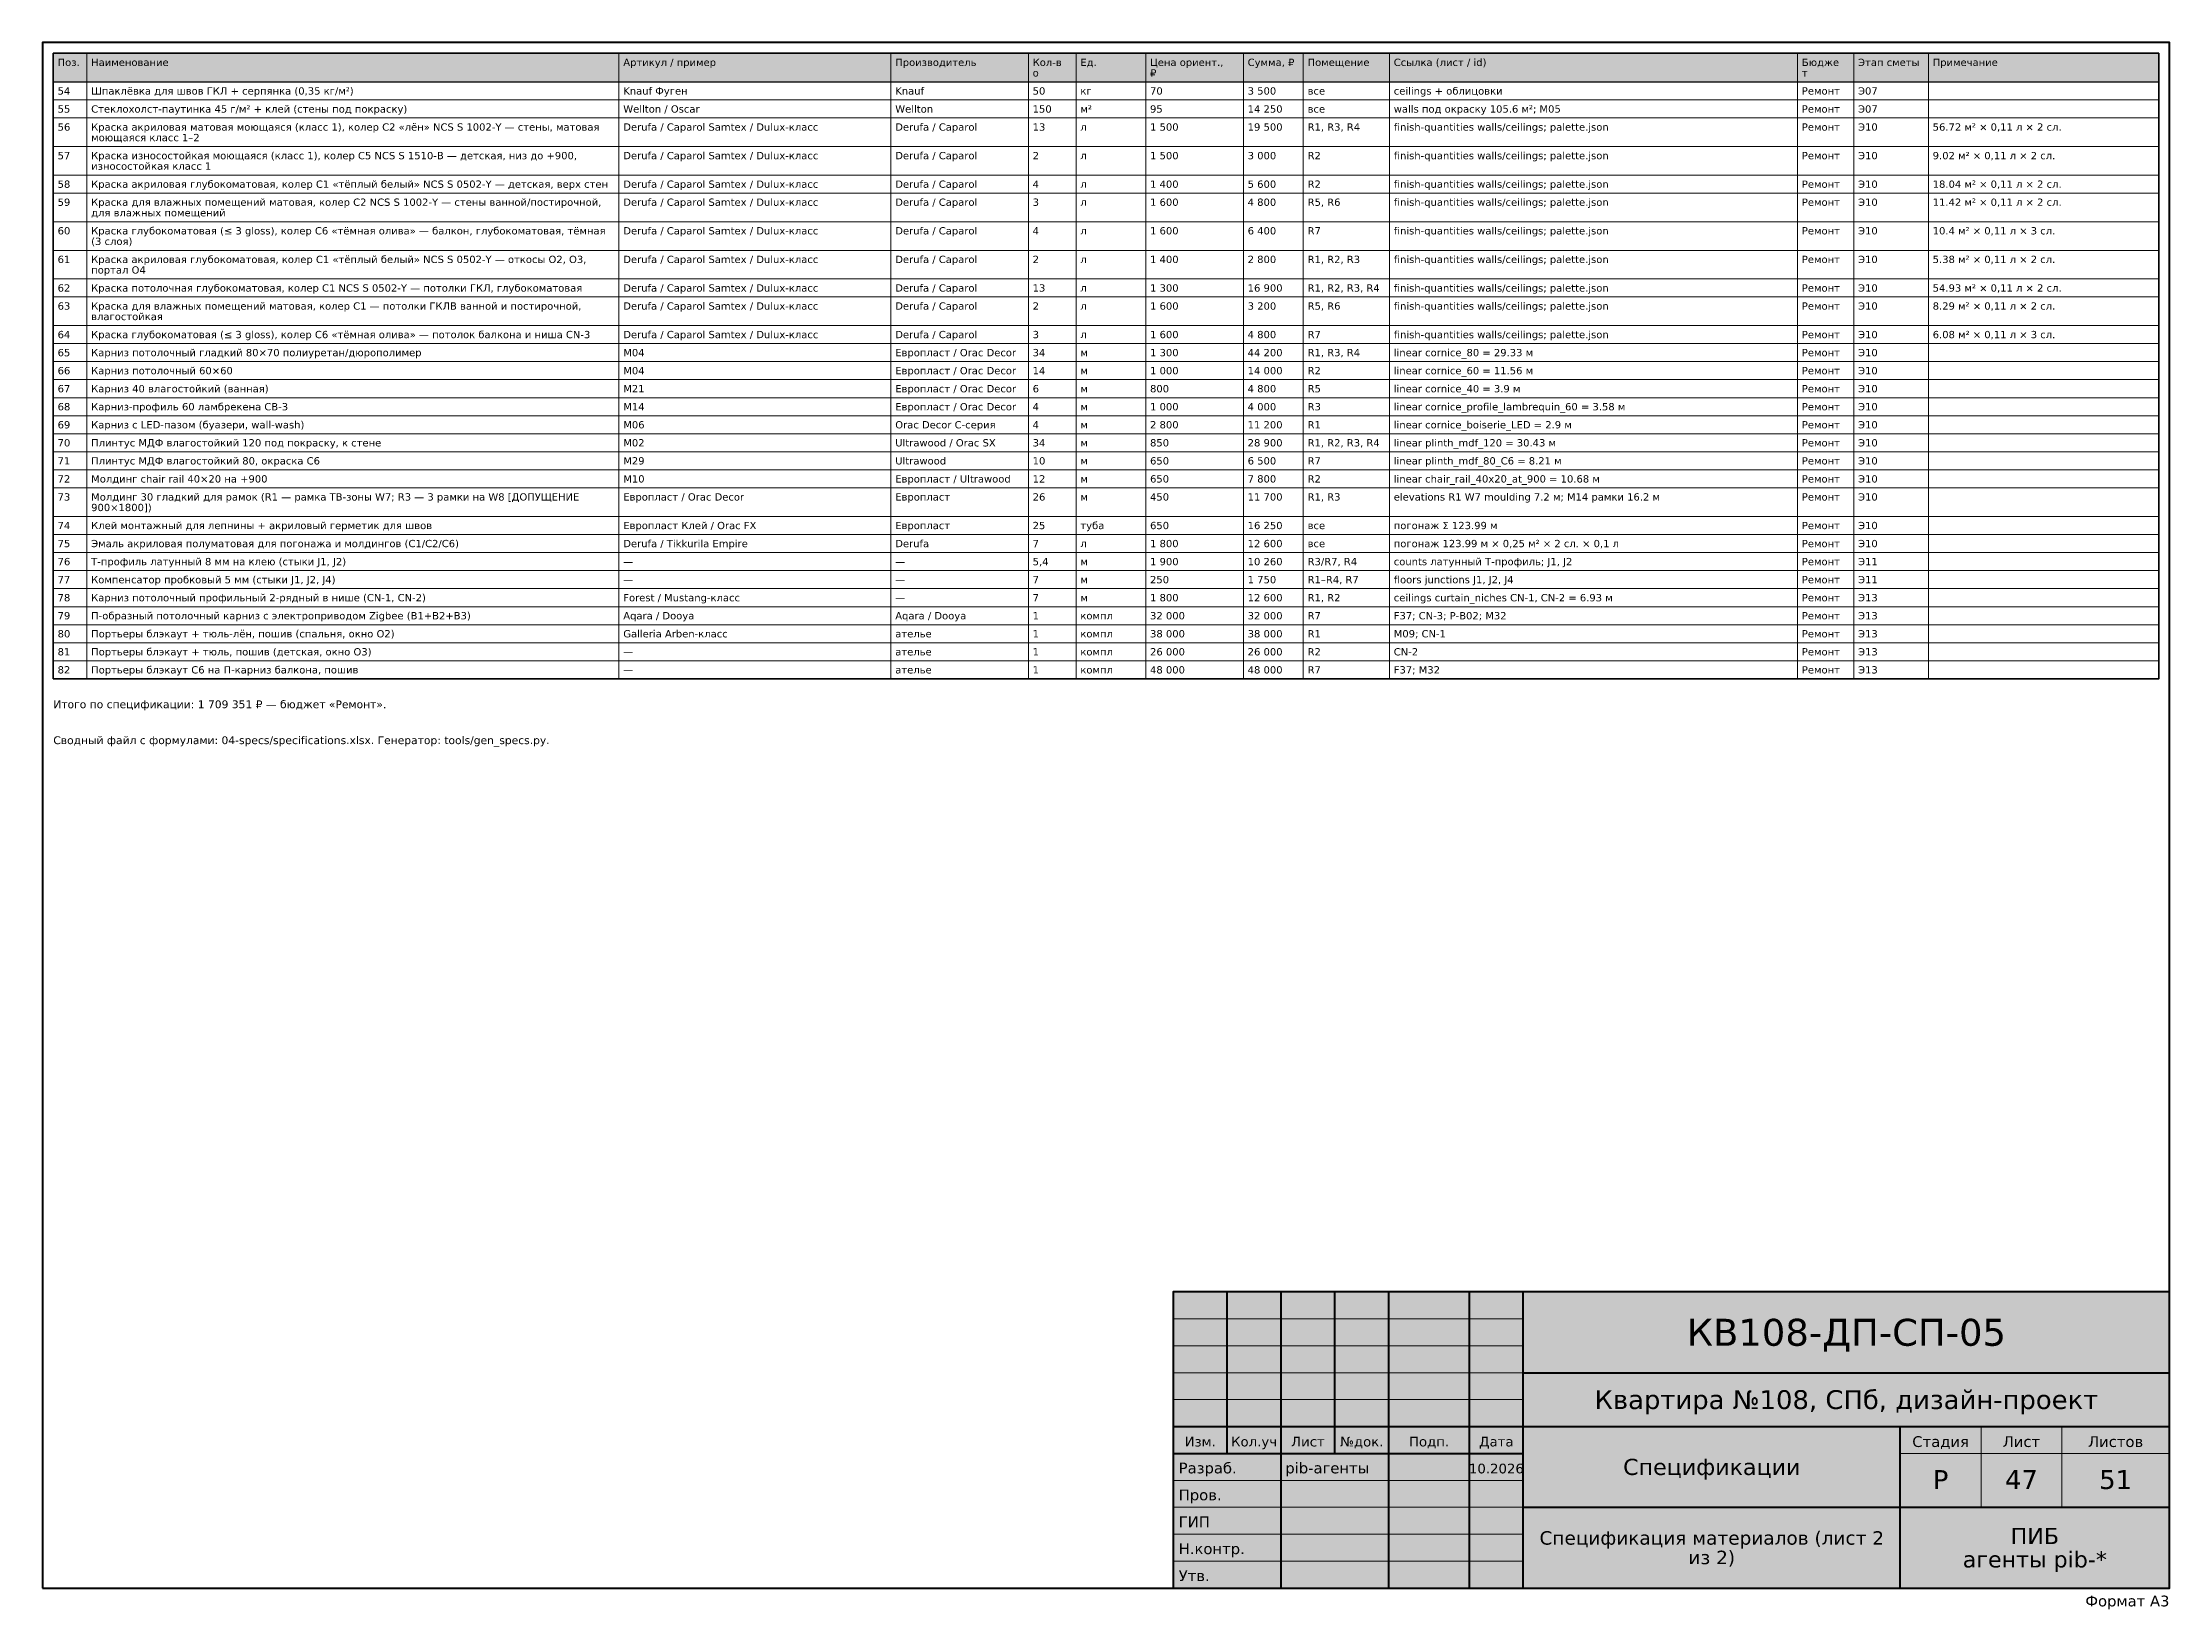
# Model space of a CAD drawing. Header units: millimetres. Extents: x 20 to 415, y 1 to 292.
import ezdxf
from ezdxf.enums import TextEntityAlignment as Align

# ---------------------------------------------------------------- set-up
doc = ezdxf.new("R2010")
doc.units = ezdxf.units.MM
doc.layers.add('FRAME', color=7, linetype='CONTINUOUS')
doc.layers.add('TEXT', color=7, linetype='CONTINUOUS')
doc.styles.add('GOST', font='DejaVuSans.ttf')

msp = doc.modelspace()

# ---------------------------------------------------------------- texts
at = {"layer": 'FRAME', "color": 7, "style": 'GOST'}
for s, height, p in [('КВ108-ДП-СП-05', 5, (355, 50)), ('Квартира №108, СПб, дизайн-проект', 3.5, (355, 38.25)), ('Изм.', 1.8, (235, 31.3)), ('Кол.уч', 1.8, (245, 31.3)), ('Лист', 1.8, (255, 31.3)), ('№док.', 1.8, (265, 31.3)), ('Подп.', 1.8, (277.5, 31.3)), ('Дата', 1.8, (290, 31.3)), ('Стадия', 2, (372.5, 31.2)), ('Лист', 2, (387.5, 31.2)), ('Листов', 2, (405, 31.2)), ('10.2026', 1.8, (290, 26.3)), ('Спецификации', 3, (330, 26)), ('Р', 3.5, (372.5, 23.4)), ('47', 3.5, (387.5, 23.4)), ('51', 3.5, (405, 23.4)), ('ПИБ', 3, (390, 13.18)), ('Спецификация материалов (лист 2', 2.5, (330, 13.06)), ('из 2)', 2.5, (330, 9.44)), ('агенты pib-*', 3, (390, 8.83))]:
    msp.add_text(s, height=height, dxfattribs=at).set_placement(p, align=Align.CENTER)
for s, p in [('Разраб.', (231, 26.3)), ('pib-агенты', (250.8, 26.3)), ('Пров.', (231, 21.3)), ('ГИП', (231, 16.3)), ('Н.контр.', (231, 11.3)), ('Утв.', (231, 6.3))]:
    msp.add_text(s, height=2, dxfattribs=at).set_placement(p)
msp.add_text('Формат A3', height=2, dxfattribs=at).set_placement((415, 1.6), align=Align.RIGHT)
at = {"layer": 'TEXT', "color": 7, "style": 'GOST'}
for s, height, p in [('Поз.', 1.35, (22.8, 287.65)), ('Наименование', 1.35, (29.03, 287.65)), ('Артикул / пример', 1.35, (127.85, 287.65)), ('Производитель', 1.35, (178.36, 287.65)), ('Кол-в', 1.35, (203.88, 287.65)), ('Ед.', 1.35, (212.74, 287.65)), ('Цена ориент.,', 1.35, (225.68, 287.65)), ('Сумма, ₽', 1.35, (243.81, 287.65)), ('Помещение', 1.35, (254.94, 287.65)), ('Ссылка (лист / id)', 1.35, (270.94, 287.65)), ('Бюдже', 1.35, (346.73, 287.65)), ('Этап сметы', 1.35, (357.17, 287.65)), ('Примечание', 1.35, (371.03, 287.65)), ('о', 1.35, (203.88, 285.69)), ('₽', 1.35, (225.68, 285.69)), ('т', 1.35, (346.73, 285.69)), ('54', 1.35, (22.8, 282.34)), ('Шпаклёвка для швов ГКЛ + серпянка (0,35 кг/м²)', 1.35, (29.03, 282.34)), ('Knauf Фуген', 1.35, (127.85, 282.34)), ('Knauf', 1.35, (178.36, 282.34)), ('50', 1.35, (203.88, 282.34)), ('кг', 1.35, (212.74, 282.34)), ('70', 1.35, (225.68, 282.34)), ('3 500', 1.35, (243.81, 282.34)), ('все', 1.35, (254.94, 282.34)), ('ceilings + облицовки', 1.35, (270.94, 282.34)), ('Ремонт', 1.35, (346.73, 282.34)), ('Э07', 1.35, (357.17, 282.34)), ('55', 1.35, (22.8, 278.99)), ('56', 1.35, (22.8, 275.64)), ('Стеклохолст-паутинка 45 г/м² + клей (стены под покраску)', 1.35, (29.03, 278.99)), ('Краска акриловая матовая моющаяся (класс 1), колер C2 «лён» NCS S 1002-Y — стены, матовая', 1.35, (29.03, 275.64)), ('Wellton / Oscar', 1.35, (127.85, 278.99)), ('Derufa / Caparol Samtex / Dulux-класс', 1.35, (127.85, 275.64)), ('Wellton', 1.35, (178.36, 278.99)), ('Derufa / Caparol', 1.35, (178.36, 275.64)), ('150', 1.35, (203.88, 278.99)), ('13', 1.35, (203.88, 275.64)), ('л', 1.35, (212.74, 275.64)), ('м²', 1.35, (212.74, 278.99)), ('95', 1.35, (225.68, 278.99)), ('1 500', 1.35, (225.68, 275.64)), ('14 250', 1.35, (243.81, 278.99)), ('19 500', 1.35, (243.81, 275.64)), ('все', 1.35, (254.94, 278.99)), ('R1, R3, R4', 1.35, (254.94, 275.64)), ('finish-quantities walls/ceilings; palette.json', 1.35, (270.94, 275.64)), ('walls под окраску 105.6 м²; M05', 1.35, (270.94, 278.99)), ('Ремонт', 1.35, (346.73, 278.99)), ('Ремонт', 1.35, (346.73, 275.64)), ('Э07', 1.35, (357.17, 278.99)), ('Э10', 1.35, (357.17, 275.64)), ('56.72 м² × 0,11 л × 2 сл.', 1.35, (371.03, 275.64)), ('моющаяся класс 1–2', 1.35, (29.03, 273.68)), ('57', 1.35, (22.8, 270.33)), ('износостойкая класс 1', 1.35, (29.03, 268.38)), ('Краска износостойкая моющаяся (класс 1), колер C5 NCS S 1510-B — детская, низ до +900,', 1.35, (29.03, 270.33)), ('Derufa / Caparol Samtex / Dulux-класс', 1.35, (127.85, 270.33)), ('Derufa / Caparol', 1.35, (178.36, 270.33)), ('2', 1.35, (203.88, 270.33)), ('л', 1.35, (212.74, 270.33)), ('1 500', 1.35, (225.68, 270.33)), ('3 000', 1.35, (243.81, 270.33)), ('R2', 1.35, (254.94, 270.33)), ('finish-quantities walls/ceilings; palette.json', 1.35, (270.94, 270.33)), ('Ремонт', 1.35, (346.73, 270.33)), ('Э10', 1.35, (357.17, 270.33)), ('9.02 м² × 0,11 л × 2 сл.', 1.35, (371.03, 270.33)), ('58', 1.35, (22.8, 265.03)), ('Краска акриловая глубокоматовая, колер C1 «тёплый белый» NCS S 0502-Y — детская, верх стен', 1.35, (29.03, 265.03)), ('Derufa / Caparol Samtex / Dulux-класс', 1.35, (127.85, 265.03)), ('Derufa / Caparol', 1.35, (178.36, 265.03)), ('4', 1.35, (203.88, 265.03)), ('л', 1.35, (212.74, 265.03)), ('1 400', 1.35, (225.68, 265.03)), ('5 600', 1.35, (243.81, 265.03)), ('R2', 1.35, (254.94, 265.03)), ('finish-quantities walls/ceilings; palette.json', 1.35, (270.94, 265.03)), ('Ремонт', 1.35, (346.73, 265.03)), ('Э10', 1.35, (357.17, 265.03)), ('18.04 м² × 0,11 л × 2 сл.', 1.35, (371.03, 265.03)), ('59', 1.35, (22.8, 261.68)), ('для влажных помещений', 1.35, (29.03, 259.72)), ('Краска для влажных помещений матовая, колер C2 NCS S 1002-Y — стены ванной/постирочной,', 1.35, (29.03, 261.68)), ('Derufa / Caparol Samtex / Dulux-класс', 1.35, (127.85, 261.68)), ('Derufa / Caparol', 1.35, (178.36, 261.68)), ('3', 1.35, (203.88, 261.68)), ('л', 1.35, (212.74, 261.68)), ('1 600', 1.35, (225.68, 261.68)), ('4 800', 1.35, (243.81, 261.68)), ('R5, R6', 1.35, (254.94, 261.68)), ('finish-quantities walls/ceilings; palette.json', 1.35, (270.94, 261.68)), ('Ремонт', 1.35, (346.73, 261.68)), ('Э10', 1.35, (357.17, 261.68)), ('11.42 м² × 0,11 л × 2 сл.', 1.35, (371.03, 261.68)), ('60', 1.35, (22.8, 256.37)), ('Краска глубокоматовая (≤ 3 gloss), колер C6 «тёмная олива» — балкон, глубокоматовая, тёмная', 1.35, (29.03, 256.37)), ('Derufa / Caparol Samtex / Dulux-класс', 1.35, (127.85, 256.37)), ('Derufa / Caparol', 1.35, (178.36, 256.37)), ('4', 1.35, (203.88, 256.37)), ('л', 1.35, (212.74, 256.37)), ('1 600', 1.35, (225.68, 256.37)), ('6 400', 1.35, (243.81, 256.37)), ('R7', 1.35, (254.94, 256.37)), ('finish-quantities walls/ceilings; palette.json', 1.35, (270.94, 256.37)), ('Ремонт', 1.35, (346.73, 256.37)), ('Э10', 1.35, (357.17, 256.37)), ('10.4 м² × 0,11 л × 3 сл.', 1.35, (371.03, 256.37)), ('(3 слоя)', 1.35, (29.03, 254.41)), ('61', 1.35, (22.8, 251.06)), ('портал O4', 1.35, (29.03, 249.1)), ('Краска акриловая глубокоматовая, колер C1 «тёплый белый» NCS S 0502-Y — откосы O2, O3,', 1.35, (29.03, 251.06)), ('Derufa / Caparol Samtex / Dulux-класс', 1.35, (127.85, 251.06)), ('Derufa / Caparol', 1.35, (178.36, 251.06)), ('2', 1.35, (203.88, 251.06)), ('л', 1.35, (212.74, 251.06)), ('1 400', 1.35, (225.68, 251.06)), ('2 800', 1.35, (243.81, 251.06)), ('R1, R2, R3', 1.35, (254.94, 251.06)), ('finish-quantities walls/ceilings; palette.json', 1.35, (270.94, 251.06)), ('Ремонт', 1.35, (346.73, 251.06)), ('Э10', 1.35, (357.17, 251.06)), ('5.38 м² × 0,11 л × 2 сл.', 1.35, (371.03, 251.06)), ('62', 1.35, (22.8, 245.75)), ('Краска потолочная глубокоматовая, колер C1 NCS S 0502-Y — потолки ГКЛ, глубокоматовая', 1.35, (29.03, 245.75)), ('Derufa / Caparol Samtex / Dulux-класс', 1.35, (127.85, 245.75)), ('Derufa / Caparol', 1.35, (178.36, 245.75)), ('13', 1.35, (203.88, 245.75)), ('л', 1.35, (212.74, 245.75)), ('1 300', 1.35, (225.68, 245.75)), ('16 900', 1.35, (243.81, 245.75)), ('R1, R2, R3, R4', 1.35, (254.94, 245.75)), ('finish-quantities walls/ceilings; palette.json', 1.35, (270.94, 245.75)), ('Ремонт', 1.35, (346.73, 245.75)), ('Э10', 1.35, (357.17, 245.75)), ('54.93 м² × 0,11 л × 2 сл.', 1.35, (371.03, 245.75)), ('63', 1.35, (22.8, 242.4)), ('влагостойкая', 1.35, (29.03, 240.45)), ('Краска для влажных помещений матовая, колер C1 — потолки ГКЛВ ванной и постирочной,', 1.35, (29.03, 242.4)), ('Derufa / Caparol Samtex / Dulux-класс', 1.35, (127.85, 242.4)), ('Derufa / Caparol', 1.35, (178.36, 242.4)), ('2', 1.35, (203.88, 242.4)), ('л', 1.35, (212.74, 242.4)), ('1 600', 1.35, (225.68, 242.4)), ('3 200', 1.35, (243.81, 242.4)), ('R5, R6', 1.35, (254.94, 242.4)), ('finish-quantities walls/ceilings; palette.json', 1.35, (270.94, 242.4)), ('Ремонт', 1.35, (346.73, 242.4)), ('Э10', 1.35, (357.17, 242.4)), ('8.29 м² × 0,11 л × 2 сл.', 1.35, (371.03, 242.4)), ('64', 1.35, (22.8, 237.1)), ('Краска глубокоматовая (≤ 3 gloss), колер C6 «тёмная олива» — потолок балкона и ниша CN-3', 1.35, (29.03, 237.1)), ('Derufa / Caparol Samtex / Dulux-класс', 1.35, (127.85, 237.1)), ('Derufa / Caparol', 1.35, (178.36, 237.1)), ('3', 1.35, (203.88, 237.1)), ('л', 1.35, (212.74, 237.1)), ('1 600', 1.35, (225.68, 237.1)), ('4 800', 1.35, (243.81, 237.1)), ('R7', 1.35, (254.94, 237.1)), ('finish-quantities walls/ceilings; palette.json', 1.35, (270.94, 237.1)), ('Ремонт', 1.35, (346.73, 237.1)), ('Э10', 1.35, (357.17, 237.1)), ('6.08 м² × 0,11 л × 3 сл.', 1.35, (371.03, 237.1)), ('65', 1.35, (22.8, 233.75)), ('Карниз потолочный гладкий 80×70 полиуретан/дюрополимер', 1.35, (29.03, 233.75)), ('M04', 1.35, (127.85, 233.75)), ('Европласт / Orac Decor', 1.35, (178.36, 233.75)), ('34', 1.35, (203.88, 233.75)), ('м', 1.35, (212.74, 233.75)), ('1 300', 1.35, (225.68, 233.75)), ('44 200', 1.35, (243.81, 233.75)), ('R1, R3, R4', 1.35, (254.94, 233.75)), ('linear cornice_80 = 29.33 м', 1.35, (270.94, 233.75)), ('Ремонт', 1.35, (346.73, 233.75)), ('Э10', 1.35, (357.17, 233.75)), ('66', 1.35, (22.8, 230.4)), ('Карниз потолочный 60×60', 1.35, (29.03, 230.4)), ('M04', 1.35, (127.85, 230.4)), ('Европласт / Orac Decor', 1.35, (178.36, 230.4)), ('14', 1.35, (203.88, 230.4)), ('м', 1.35, (212.74, 230.4)), ('1 000', 1.35, (225.68, 230.4)), ('14 000', 1.35, (243.81, 230.4)), ('R2', 1.35, (254.94, 230.4)), ('linear cornice_60 = 11.56 м', 1.35, (270.94, 230.4)), ('Ремонт', 1.35, (346.73, 230.4)), ('Э10', 1.35, (357.17, 230.4)), ('67', 1.35, (22.8, 227.05)), ('Карниз 40 влагостойкий (ванная)', 1.35, (29.03, 227.05)), ('M21', 1.35, (127.85, 227.05)), ('Европласт / Orac Decor', 1.35, (178.36, 227.05)), ('6', 1.35, (203.88, 227.05)), ('м', 1.35, (212.74, 227.05)), ('800', 1.35, (225.68, 227.05)), ('4 800', 1.35, (243.81, 227.05)), ('R5', 1.35, (254.94, 227.05)), ('linear cornice_40 = 3.9 м', 1.35, (270.94, 227.05)), ('Ремонт', 1.35, (346.73, 227.05)), ('Э10', 1.35, (357.17, 227.05)), ('68', 1.35, (22.8, 223.7)), ('69', 1.35, (22.8, 220.35)), ('Карниз-профиль 60 ламбрекена CB-3', 1.35, (29.03, 223.7)), ('Карниз с LED-пазом (буазери, wall-wash)', 1.35, (29.03, 220.35)), ('M14', 1.35, (127.85, 223.7)), ('M06', 1.35, (127.85, 220.35)), ('Orac Decor C-серия', 1.35, (178.36, 220.35)), ('Европласт / Orac Decor', 1.35, (178.36, 223.7)), ('4', 1.35, (203.88, 223.7)), ('4', 1.35, (203.88, 220.35)), ('м', 1.35, (212.74, 223.7)), ('м', 1.35, (212.74, 220.35)), ('2 800', 1.35, (225.68, 220.35)), ('1 000', 1.35, (225.68, 223.7)), ('4 000', 1.35, (243.81, 223.7)), ('11 200', 1.35, (243.81, 220.35)), ('R3', 1.35, (254.94, 223.7)), ('R1', 1.35, (254.94, 220.35)), ('linear cornice_profile_lambrequin_60 = 3.58 м', 1.35, (270.94, 223.7)), ('linear cornice_boiserie_LED = 2.9 м', 1.35, (270.94, 220.35)), ('Ремонт', 1.35, (346.73, 223.7)), ('Ремонт', 1.35, (346.73, 220.35)), ('Э10', 1.35, (357.17, 223.7)), ('Э10', 1.35, (357.17, 220.35)), ('70', 1.35, (22.8, 217)), ('Плинтус МДФ влагостойкий 120 под покраску, к стене', 1.35, (29.03, 217)), ('M02', 1.35, (127.85, 217)), ('Ultrawood / Orac SX', 1.35, (178.36, 217)), ('34', 1.35, (203.88, 217)), ('м', 1.35, (212.74, 217)), ('850', 1.35, (225.68, 217)), ('28 900', 1.35, (243.81, 217)), ('R1, R2, R3, R4', 1.35, (254.94, 217)), ('linear plinth_mdf_120 = 30.43 м', 1.35, (270.94, 217)), ('Ремонт', 1.35, (346.73, 217)), ('Э10', 1.35, (357.17, 217)), ('71', 1.35, (22.8, 213.65)), ('Плинтус МДФ влагостойкий 80, окраска C6', 1.35, (29.03, 213.65)), ('M29', 1.35, (127.85, 213.65)), ('Ultrawood', 1.35, (178.36, 213.65)), ('10', 1.35, (203.88, 213.65)), ('м', 1.35, (212.74, 213.65)), ('650', 1.35, (225.68, 213.65)), ('6 500', 1.35, (243.81, 213.65)), ('R7', 1.35, (254.94, 213.65)), ('linear plinth_mdf_80_C6 = 8.21 м', 1.35, (270.94, 213.65)), ('Ремонт', 1.35, (346.73, 213.65)), ('Э10', 1.35, (357.17, 213.65)), ('72', 1.35, (22.8, 210.3)), ('Молдинг chair rail 40×20 на +900', 1.35, (29.03, 210.3)), ('M10', 1.35, (127.85, 210.3)), ('Европласт / Ultrawood', 1.35, (178.36, 210.3)), ('12', 1.35, (203.88, 210.3)), ('м', 1.35, (212.74, 210.3)), ('650', 1.35, (225.68, 210.3)), ('7 800', 1.35, (243.81, 210.3)), ('R2', 1.35, (254.94, 210.3)), ('linear chair_rail_40x20_at_900 = 10.68 м', 1.35, (270.94, 210.3)), ('Ремонт', 1.35, (346.73, 210.3)), ('Э10', 1.35, (357.17, 210.3)), ('73', 1.35, (22.8, 206.95)), ('900×1800])', 1.35, (29.03, 204.99)), ('Молдинг 30 гладкий для рамок (R1 — рамка ТВ-зоны W7; R3 — 3 рамки на W8 [ДОПУЩЕНИЕ', 1.35, (29.03, 206.95)), ('Европласт / Orac Decor', 1.35, (127.85, 206.95)), ('Европласт', 1.35, (178.36, 206.95)), ('26', 1.35, (203.88, 206.95)), ('м', 1.35, (212.74, 206.95)), ('450', 1.35, (225.68, 206.95)), ('11 700', 1.35, (243.81, 206.95)), ('R1, R3', 1.35, (254.94, 206.95)), ('elevations R1 W7 moulding 7.2 м; M14 рамки 16.2 м', 1.35, (270.94, 206.95)), ('Ремонт', 1.35, (346.73, 206.95)), ('Э10', 1.35, (357.17, 206.95)), ('74', 1.35, (22.8, 201.64)), ('Клей монтажный для лепнины + акриловый герметик для швов', 1.35, (29.03, 201.64)), ('Европласт Клей / Orac FX', 1.35, (127.85, 201.64)), ('Европласт', 1.35, (178.36, 201.64)), ('25', 1.35, (203.88, 201.64)), ('туба', 1.35, (212.74, 201.64)), ('650', 1.35, (225.68, 201.64)), ('16 250', 1.35, (243.81, 201.64)), ('все', 1.35, (254.94, 201.64)), ('погонаж Σ 123.99 м', 1.35, (270.94, 201.64)), ('Ремонт', 1.35, (346.73, 201.64)), ('Э10', 1.35, (357.17, 201.64)), ('75', 1.35, (22.8, 198.29)), ('Эмаль акриловая полуматовая для погонажа и молдингов (C1/C2/C6)', 1.35, (29.03, 198.29)), ('Derufa / Tikkurila Empire', 1.35, (127.85, 198.29)), ('Derufa', 1.35, (178.36, 198.29)), ('7', 1.35, (203.88, 198.29)), ('л', 1.35, (212.74, 198.29)), ('1 800', 1.35, (225.68, 198.29)), ('12 600', 1.35, (243.81, 198.29)), ('все', 1.35, (254.94, 198.29)), ('погонаж 123.99 м × 0,25 м² × 2 сл. × 0,1 л', 1.35, (270.94, 198.29)), ('Ремонт', 1.35, (346.73, 198.29)), ('Э10', 1.35, (357.17, 198.29)), ('76', 1.35, (22.8, 194.94)), ('Т-профиль латунный 8 мм на клею (стыки J1, J2)', 1.35, (29.03, 194.94)), ('—', 1.35, (127.85, 194.94)), ('—', 1.35, (178.36, 194.94)), ('5,4', 1.35, (203.88, 194.94)), ('м', 1.35, (212.74, 194.94)), ('1 900', 1.35, (225.68, 194.94)), ('10 260', 1.35, (243.81, 194.94)), ('R3/R7, R4', 1.35, (254.94, 194.94)), ('counts латунный Т-профиль; J1, J2', 1.35, (270.94, 194.94)), ('Ремонт', 1.35, (346.73, 194.94)), ('Э11', 1.35, (357.17, 194.94)), ('77', 1.35, (22.8, 191.59)), ('78', 1.35, (22.8, 188.24)), ('Компенсатор пробковый 5 мм (стыки J1, J2, J4)', 1.35, (29.03, 191.59)), ('Карниз потолочный профильный 2-рядный в нише (CN-1, CN-2)', 1.35, (29.03, 188.24)), ('—', 1.35, (127.85, 191.59)), ('—', 1.35, (178.36, 191.59)), ('7', 1.35, (203.88, 191.59)), ('м', 1.35, (212.74, 191.59)), ('250', 1.35, (225.68, 191.59)), ('1 800', 1.35, (225.68, 188.24)), ('1 750', 1.35, (243.81, 191.59)), ('12 600', 1.35, (243.81, 188.24)), ('R1–R4, R7', 1.35, (254.94, 191.59)), ('R1, R2', 1.35, (254.94, 188.24)), ('floors junctions J1, J2, J4', 1.35, (270.94, 191.59)), ('ceilings curtain_niches CN-1, CN-2 = 6.93 м', 1.35, (270.94, 188.24)), ('Ремонт', 1.35, (346.73, 191.59)), ('Э11', 1.35, (357.17, 191.59)), ('Э13', 1.35, (357.17, 188.24)), ('79', 1.35, (22.8, 184.89)), ('П-образный потолочный карниз с электроприводом Zigbee (B1+B2+B3)', 1.35, (29.03, 184.89)), ('Aqara / Dooya', 1.35, (127.85, 184.89)), ('Forest / Mustang-класс', 1.35, (127.85, 188.24)), ('Aqara / Dooya', 1.35, (178.36, 184.89)), ('—', 1.35, (178.36, 188.24)), ('7', 1.35, (203.88, 188.24)), ('1', 1.35, (203.88, 184.89)), ('м', 1.35, (212.74, 188.24)), ('компл', 1.35, (212.74, 184.89)), ('32 000', 1.35, (225.68, 184.89)), ('32 000', 1.35, (243.81, 184.89)), ('R7', 1.35, (254.94, 184.89)), ('F37; CN-3; P-B02; M32', 1.35, (270.94, 184.89)), ('Ремонт', 1.35, (346.73, 188.24)), ('Ремонт', 1.35, (346.73, 184.89)), ('Э13', 1.35, (357.17, 184.89)), ('80', 1.35, (22.8, 181.54)), ('Портьеры блэкаут + тюль-лён, пошив (спальня, окно O2)', 1.35, (29.03, 181.54)), ('Galleria Arben-класс', 1.35, (127.85, 181.54)), ('ателье', 1.35, (178.36, 181.54)), ('1', 1.35, (203.88, 181.54)), ('компл', 1.35, (212.74, 181.54)), ('38 000', 1.35, (225.68, 181.54)), ('38 000', 1.35, (243.81, 181.54)), ('R1', 1.35, (254.94, 181.54)), ('M09; CN-1', 1.35, (270.94, 181.54)), ('Ремонт', 1.35, (346.73, 181.54)), ('Э13', 1.35, (357.17, 181.54)), ('81', 1.35, (22.8, 178.19)), ('Портьеры блэкаут + тюль, пошив (детская, окно O3)', 1.35, (29.03, 178.19)), ('—', 1.35, (127.85, 178.19)), ('ателье', 1.35, (178.36, 178.19)), ('1', 1.35, (203.88, 178.19)), ('компл', 1.35, (212.74, 178.19)), ('26 000', 1.35, (225.68, 178.19)), ('26 000', 1.35, (243.81, 178.19)), ('R2', 1.35, (254.94, 178.19)), ('CN-2', 1.35, (270.94, 178.19)), ('Ремонт', 1.35, (346.73, 178.19)), ('Э13', 1.35, (357.17, 178.19)), ('82', 1.35, (22.8, 174.84)), ('Портьеры блэкаут C6 на П-карниз балкона, пошив', 1.35, (29.03, 174.84)), ('—', 1.35, (127.85, 174.84)), ('ателье', 1.35, (178.36, 174.84)), ('1', 1.35, (203.88, 174.84)), ('компл', 1.35, (212.74, 174.84)), ('48 000', 1.35, (225.68, 174.84)), ('48 000', 1.35, (243.81, 174.84)), ('R7', 1.35, (254.94, 174.84)), ('F37; M32', 1.35, (270.94, 174.84)), ('Ремонт', 1.35, (346.73, 174.84)), ('Э13', 1.35, (357.17, 174.84)), ('Итого по спецификации: 1 709 351 ₽ — бюджет «Ремонт».', 1.45, (22, 168.39)), ('Сводный файл с формулами: 04-specs/specifications.xlsx. Генератор: tools/gen_specs.py.', 1.45, (22, 161.72))]:
    msp.add_text(s, height=height, dxfattribs=at).set_placement(p)

# ---------------------------------------------------------------- hatches: boundary and pattern name
at = {"layer": 'FRAME', "true_color": 0xffffff}
h = msp.add_hatch(color=7, dxfattribs=at)
h.dxf.hatch_style = 1
h.paths.add_polyline_path([(230, 5), (415, 5), (415, 60), (230, 60)])
at = {"layer": 'TEXT', "true_color": 0xe6e6e6}
h = msp.add_hatch(color=7, dxfattribs=at)
h.dxf.hatch_style = 1
h.paths.add_polyline_path([(22, 284.69), (413, 284.69), (413, 290), (22, 290)])

# ---------------------------------------------------------------- linework, layer by layer
at = {"layer": 'FRAME', "color": 7, "lineweight": 50}
for points in [[(20, 5), (415, 5), (415, 292), (20, 292)], [(230, 5), (415, 5), (415, 60), (230, 60)]]:
    msp.add_lwpolyline(points, close=True, dxfattribs=at)
for points in [[(240, 30), (240, 60)], [(250, 5), (250, 60)], [(260, 30), (260, 60)], [(270, 5), (270, 60)], [(285, 5), (285, 60)], [(295, 5), (295, 60)], [(295, 45), (415, 45)], [(230, 35), (295, 35)], [(295, 35), (415, 35)], [(365, 5), (365, 35)], [(230, 30), (295, 30)], [(295, 20), (415, 20)]]:
    msp.add_lwpolyline(points, dxfattribs=at)
at = {"layer": 'FRAME', "color": 7, "lineweight": 20}
for points in [[(230, 55), (295, 55)], [(230, 50), (295, 50)], [(230, 45), (295, 45)], [(230, 40), (295, 40)], [(380, 20), (380, 35)], [(395, 20), (395, 35)], [(365, 30), (415, 30)], [(230, 25), (295, 25)], [(230, 20), (295, 20)], [(230, 15), (295, 15)], [(230, 10), (295, 10)]]:
    msp.add_lwpolyline(points, dxfattribs=at)
at = {"layer": 'TEXT', "color": 7, "lineweight": 25}
msp.add_lwpolyline([(22, 284.69), (413, 284.69), (413, 290), (22, 290)], close=True, dxfattribs=at)
at = {"layer": 'TEXT', "color": 7, "lineweight": 15}
for points in [[(22, 290), (22, 284.69)], [(28.23, 290), (28.23, 284.69)], [(127.05, 290), (127.05, 284.69)], [(177.56, 290), (177.56, 284.69)], [(203.08, 290), (203.08, 284.69)], [(211.94, 290), (211.94, 284.69)], [(224.88, 290), (224.88, 284.69)], [(243.01, 290), (243.01, 284.69)], [(254.14, 290), (254.14, 284.69)], [(270.14, 290), (270.14, 284.69)], [(345.93, 290), (345.93, 284.69)], [(356.37, 290), (356.37, 284.69)], [(370.23, 290), (370.23, 284.69)], [(413, 290), (413, 284.69)], [(22, 284.69), (22, 281.34)], [(28.23, 284.69), (28.23, 281.34)], [(127.05, 284.69), (127.05, 281.34)], [(177.56, 284.69), (177.56, 281.34)], [(203.08, 284.69), (203.08, 281.34)], [(211.94, 284.69), (211.94, 281.34)], [(224.88, 284.69), (224.88, 281.34)], [(243.01, 284.69), (243.01, 281.34)], [(254.14, 284.69), (254.14, 281.34)], [(270.14, 284.69), (270.14, 281.34)], [(345.93, 284.69), (345.93, 281.34)], [(356.37, 284.69), (356.37, 281.34)], [(370.23, 284.69), (370.23, 281.34)], [(413, 284.69), (413, 281.34)], [(22, 281.34), (22, 277.99)], [(28.23, 281.34), (28.23, 277.99)], [(127.05, 281.34), (127.05, 277.99)], [(177.56, 281.34), (177.56, 277.99)], [(203.08, 281.34), (203.08, 277.99)], [(211.94, 281.34), (211.94, 277.99)], [(224.88, 281.34), (224.88, 277.99)], [(243.01, 281.34), (243.01, 277.99)], [(254.14, 281.34), (254.14, 277.99)], [(270.14, 281.34), (270.14, 277.99)], [(345.93, 281.34), (345.93, 277.99)], [(356.37, 281.34), (356.37, 277.99)], [(370.23, 281.34), (370.23, 277.99)], [(413, 281.34), (413, 277.99)], [(22, 277.99), (22, 272.68)], [(28.23, 277.99), (28.23, 272.68)], [(127.05, 277.99), (127.05, 272.68)], [(177.56, 277.99), (177.56, 272.68)], [(203.08, 277.99), (203.08, 272.68)], [(211.94, 277.99), (211.94, 272.68)], [(224.88, 277.99), (224.88, 272.68)], [(243.01, 277.99), (243.01, 272.68)], [(254.14, 277.99), (254.14, 272.68)], [(270.14, 277.99), (270.14, 272.68)], [(345.93, 277.99), (345.93, 272.68)], [(356.37, 277.99), (356.37, 272.68)], [(370.23, 277.99), (370.23, 272.68)], [(413, 277.99), (413, 272.68)], [(22, 272.68), (22, 267.38)], [(28.23, 272.68), (28.23, 267.38)], [(127.05, 272.68), (127.05, 267.38)], [(177.56, 272.68), (177.56, 267.38)], [(203.08, 272.68), (203.08, 267.38)], [(211.94, 272.68), (211.94, 267.38)], [(224.88, 272.68), (224.88, 267.38)], [(243.01, 272.68), (243.01, 267.38)], [(254.14, 272.68), (254.14, 267.38)], [(270.14, 272.68), (270.14, 267.38)], [(345.93, 272.68), (345.93, 267.38)], [(356.37, 272.68), (356.37, 267.38)], [(370.23, 272.68), (370.23, 267.38)], [(413, 272.68), (413, 267.38)], [(22, 267.38), (22, 264.03)], [(28.23, 267.38), (28.23, 264.03)], [(127.05, 267.38), (127.05, 264.03)], [(177.56, 267.38), (177.56, 264.03)], [(203.08, 267.38), (203.08, 264.03)], [(211.94, 267.38), (211.94, 264.03)], [(224.88, 267.38), (224.88, 264.03)], [(243.01, 267.38), (243.01, 264.03)], [(254.14, 267.38), (254.14, 264.03)], [(270.14, 267.38), (270.14, 264.03)], [(345.93, 267.38), (345.93, 264.03)], [(356.37, 267.38), (356.37, 264.03)], [(370.23, 267.38), (370.23, 264.03)], [(413, 267.38), (413, 264.03)], [(22, 264.03), (22, 258.72)], [(28.23, 264.03), (28.23, 258.72)], [(127.05, 264.03), (127.05, 258.72)], [(177.56, 264.03), (177.56, 258.72)], [(203.08, 264.03), (203.08, 258.72)], [(211.94, 264.03), (211.94, 258.72)], [(224.88, 264.03), (224.88, 258.72)], [(243.01, 264.03), (243.01, 258.72)], [(254.14, 264.03), (254.14, 258.72)], [(270.14, 264.03), (270.14, 258.72)], [(345.93, 264.03), (345.93, 258.72)], [(356.37, 264.03), (356.37, 258.72)], [(370.23, 264.03), (370.23, 258.72)], [(413, 264.03), (413, 258.72)], [(22, 258.72), (22, 253.41)], [(28.23, 258.72), (28.23, 253.41)], [(127.05, 258.72), (127.05, 253.41)], [(177.56, 258.72), (177.56, 253.41)], [(203.08, 258.72), (203.08, 253.41)], [(211.94, 258.72), (211.94, 253.41)], [(224.88, 258.72), (224.88, 253.41)], [(243.01, 258.72), (243.01, 253.41)], [(254.14, 258.72), (254.14, 253.41)], [(270.14, 258.72), (270.14, 253.41)], [(345.93, 258.72), (345.93, 253.41)], [(356.37, 258.72), (356.37, 253.41)], [(370.23, 258.72), (370.23, 253.41)], [(413, 258.72), (413, 253.41)], [(22, 253.41), (22, 248.1)], [(28.23, 253.41), (28.23, 248.1)], [(127.05, 253.41), (127.05, 248.1)], [(177.56, 253.41), (177.56, 248.1)], [(203.08, 253.41), (203.08, 248.1)], [(211.94, 253.41), (211.94, 248.1)], [(224.88, 253.41), (224.88, 248.1)], [(243.01, 253.41), (243.01, 248.1)], [(254.14, 253.41), (254.14, 248.1)], [(270.14, 253.41), (270.14, 248.1)], [(345.93, 253.41), (345.93, 248.1)], [(356.37, 253.41), (356.37, 248.1)], [(370.23, 253.41), (370.23, 248.1)], [(413, 253.41), (413, 248.1)], [(22, 248.1), (22, 244.75)], [(28.23, 248.1), (28.23, 244.75)], [(127.05, 248.1), (127.05, 244.75)], [(177.56, 248.1), (177.56, 244.75)], [(203.08, 248.1), (203.08, 244.75)], [(211.94, 248.1), (211.94, 244.75)], [(224.88, 248.1), (224.88, 244.75)], [(243.01, 248.1), (243.01, 244.75)], [(254.14, 248.1), (254.14, 244.75)], [(270.14, 248.1), (270.14, 244.75)], [(345.93, 248.1), (345.93, 244.75)], [(356.37, 248.1), (356.37, 244.75)], [(370.23, 248.1), (370.23, 244.75)], [(413, 248.1), (413, 244.75)], [(22, 244.75), (22, 239.45)], [(28.23, 244.75), (28.23, 239.45)], [(127.05, 244.75), (127.05, 239.45)], [(177.56, 244.75), (177.56, 239.45)], [(203.08, 244.75), (203.08, 239.45)], [(211.94, 244.75), (211.94, 239.45)], [(224.88, 244.75), (224.88, 239.45)], [(243.01, 244.75), (243.01, 239.45)], [(254.14, 244.75), (254.14, 239.45)], [(270.14, 244.75), (270.14, 239.45)], [(345.93, 244.75), (345.93, 239.45)], [(356.37, 244.75), (356.37, 239.45)], [(370.23, 244.75), (370.23, 239.45)], [(413, 244.75), (413, 239.45)], [(22, 239.45), (22, 236.1)], [(28.23, 239.45), (28.23, 236.1)], [(127.05, 239.45), (127.05, 236.1)], [(177.56, 239.45), (177.56, 236.1)], [(203.08, 239.45), (203.08, 236.1)], [(211.94, 239.45), (211.94, 236.1)], [(224.88, 239.45), (224.88, 236.1)], [(243.01, 239.45), (243.01, 236.1)], [(254.14, 239.45), (254.14, 236.1)], [(270.14, 239.45), (270.14, 236.1)], [(345.93, 239.45), (345.93, 236.1)], [(356.37, 239.45), (356.37, 236.1)], [(370.23, 239.45), (370.23, 236.1)], [(413, 239.45), (413, 236.1)], [(22, 236.1), (22, 232.75)], [(28.23, 236.1), (28.23, 232.75)], [(127.05, 236.1), (127.05, 232.75)], [(177.56, 236.1), (177.56, 232.75)], [(203.08, 236.1), (203.08, 232.75)], [(211.94, 236.1), (211.94, 232.75)], [(224.88, 236.1), (224.88, 232.75)], [(243.01, 236.1), (243.01, 232.75)], [(254.14, 236.1), (254.14, 232.75)], [(270.14, 236.1), (270.14, 232.75)], [(345.93, 236.1), (345.93, 232.75)], [(356.37, 236.1), (356.37, 232.75)], [(370.23, 236.1), (370.23, 232.75)], [(413, 236.1), (413, 232.75)], [(22, 232.75), (22, 229.4)], [(22, 229.4), (22, 226.05)], [(28.23, 232.75), (28.23, 229.4)], [(28.23, 229.4), (28.23, 226.05)], [(127.05, 232.75), (127.05, 229.4)], [(127.05, 229.4), (127.05, 226.05)], [(177.56, 232.75), (177.56, 229.4)], [(177.56, 229.4), (177.56, 226.05)], [(203.08, 232.75), (203.08, 229.4)], [(203.08, 229.4), (203.08, 226.05)], [(211.94, 232.75), (211.94, 229.4)], [(211.94, 229.4), (211.94, 226.05)], [(224.88, 232.75), (224.88, 229.4)], [(224.88, 229.4), (224.88, 226.05)], [(243.01, 232.75), (243.01, 229.4)], [(243.01, 229.4), (243.01, 226.05)], [(254.14, 232.75), (254.14, 229.4)], [(254.14, 229.4), (254.14, 226.05)], [(270.14, 232.75), (270.14, 229.4)], [(270.14, 229.4), (270.14, 226.05)], [(345.93, 232.75), (345.93, 229.4)], [(345.93, 229.4), (345.93, 226.05)], [(356.37, 232.75), (356.37, 229.4)], [(356.37, 229.4), (356.37, 226.05)], [(370.23, 232.75), (370.23, 229.4)], [(370.23, 229.4), (370.23, 226.05)], [(413, 232.75), (413, 229.4)], [(413, 229.4), (413, 226.05)], [(22, 226.05), (22, 222.7)], [(28.23, 226.05), (28.23, 222.7)], [(127.05, 226.05), (127.05, 222.7)], [(177.56, 226.05), (177.56, 222.7)], [(203.08, 226.05), (203.08, 222.7)], [(211.94, 226.05), (211.94, 222.7)], [(224.88, 226.05), (224.88, 222.7)], [(243.01, 226.05), (243.01, 222.7)], [(254.14, 226.05), (254.14, 222.7)], [(270.14, 226.05), (270.14, 222.7)], [(345.93, 226.05), (345.93, 222.7)], [(356.37, 226.05), (356.37, 222.7)], [(370.23, 226.05), (370.23, 222.7)], [(413, 226.05), (413, 222.7)], [(22, 222.7), (22, 219.35)], [(28.23, 222.7), (28.23, 219.35)], [(127.05, 222.7), (127.05, 219.35)], [(177.56, 222.7), (177.56, 219.35)], [(203.08, 222.7), (203.08, 219.35)], [(211.94, 222.7), (211.94, 219.35)], [(224.88, 222.7), (224.88, 219.35)], [(243.01, 222.7), (243.01, 219.35)], [(254.14, 222.7), (254.14, 219.35)], [(270.14, 222.7), (270.14, 219.35)], [(345.93, 222.7), (345.93, 219.35)], [(356.37, 222.7), (356.37, 219.35)], [(370.23, 222.7), (370.23, 219.35)], [(413, 222.7), (413, 219.35)], [(22, 219.35), (22, 216)], [(28.23, 219.35), (28.23, 216)], [(127.05, 219.35), (127.05, 216)], [(177.56, 219.35), (177.56, 216)], [(203.08, 219.35), (203.08, 216)], [(211.94, 219.35), (211.94, 216)], [(224.88, 219.35), (224.88, 216)], [(243.01, 219.35), (243.01, 216)], [(254.14, 219.35), (254.14, 216)], [(270.14, 219.35), (270.14, 216)], [(345.93, 219.35), (345.93, 216)], [(356.37, 219.35), (356.37, 216)], [(370.23, 219.35), (370.23, 216)], [(413, 219.35), (413, 216)], [(22, 216), (22, 212.65)], [(28.23, 216), (28.23, 212.65)], [(127.05, 216), (127.05, 212.65)], [(177.56, 216), (177.56, 212.65)], [(203.08, 216), (203.08, 212.65)], [(211.94, 216), (211.94, 212.65)], [(224.88, 216), (224.88, 212.65)], [(243.01, 216), (243.01, 212.65)], [(254.14, 216), (254.14, 212.65)], [(270.14, 216), (270.14, 212.65)], [(345.93, 216), (345.93, 212.65)], [(356.37, 216), (356.37, 212.65)], [(370.23, 216), (370.23, 212.65)], [(413, 216), (413, 212.65)], [(22, 212.65), (22, 209.3)], [(28.23, 212.65), (28.23, 209.3)], [(127.05, 212.65), (127.05, 209.3)], [(177.56, 212.65), (177.56, 209.3)], [(203.08, 212.65), (203.08, 209.3)], [(211.94, 212.65), (211.94, 209.3)], [(224.88, 212.65), (224.88, 209.3)], [(243.01, 212.65), (243.01, 209.3)], [(254.14, 212.65), (254.14, 209.3)], [(270.14, 212.65), (270.14, 209.3)], [(345.93, 212.65), (345.93, 209.3)], [(356.37, 212.65), (356.37, 209.3)], [(370.23, 212.65), (370.23, 209.3)], [(413, 212.65), (413, 209.3)], [(22, 209.3), (22, 203.99)], [(28.23, 209.3), (28.23, 203.99)], [(127.05, 209.3), (127.05, 203.99)], [(177.56, 209.3), (177.56, 203.99)], [(203.08, 209.3), (203.08, 203.99)], [(211.94, 209.3), (211.94, 203.99)], [(224.88, 209.3), (224.88, 203.99)], [(243.01, 209.3), (243.01, 203.99)], [(254.14, 209.3), (254.14, 203.99)], [(270.14, 209.3), (270.14, 203.99)], [(345.93, 209.3), (345.93, 203.99)], [(356.37, 209.3), (356.37, 203.99)], [(370.23, 209.3), (370.23, 203.99)], [(413, 209.3), (413, 203.99)], [(22, 203.99), (22, 200.64)], [(28.23, 203.99), (28.23, 200.64)], [(127.05, 203.99), (127.05, 200.64)], [(177.56, 203.99), (177.56, 200.64)], [(203.08, 203.99), (203.08, 200.64)], [(211.94, 203.99), (211.94, 200.64)], [(224.88, 203.99), (224.88, 200.64)], [(243.01, 203.99), (243.01, 200.64)], [(254.14, 203.99), (254.14, 200.64)], [(270.14, 203.99), (270.14, 200.64)], [(345.93, 203.99), (345.93, 200.64)], [(356.37, 203.99), (356.37, 200.64)], [(370.23, 203.99), (370.23, 200.64)], [(413, 203.99), (413, 200.64)], [(22, 200.64), (22, 197.29)], [(28.23, 200.64), (28.23, 197.29)], [(127.05, 200.64), (127.05, 197.29)], [(177.56, 200.64), (177.56, 197.29)], [(203.08, 200.64), (203.08, 197.29)], [(211.94, 200.64), (211.94, 197.29)], [(224.88, 200.64), (224.88, 197.29)], [(243.01, 200.64), (243.01, 197.29)], [(254.14, 200.64), (254.14, 197.29)], [(270.14, 200.64), (270.14, 197.29)], [(345.93, 200.64), (345.93, 197.29)], [(356.37, 200.64), (356.37, 197.29)], [(370.23, 200.64), (370.23, 197.29)], [(413, 200.64), (413, 197.29)], [(22, 197.29), (22, 193.94)], [(22, 193.94), (22, 190.59)], [(28.23, 197.29), (28.23, 193.94)], [(28.23, 193.94), (28.23, 190.59)], [(127.05, 197.29), (127.05, 193.94)], [(127.05, 193.94), (127.05, 190.59)], [(177.56, 197.29), (177.56, 193.94)], [(177.56, 193.94), (177.56, 190.59)], [(203.08, 197.29), (203.08, 193.94)], [(203.08, 193.94), (203.08, 190.59)], [(211.94, 197.29), (211.94, 193.94)], [(211.94, 193.94), (211.94, 190.59)], [(224.88, 197.29), (224.88, 193.94)], [(224.88, 193.94), (224.88, 190.59)], [(243.01, 197.29), (243.01, 193.94)], [(243.01, 193.94), (243.01, 190.59)], [(254.14, 197.29), (254.14, 193.94)], [(254.14, 193.94), (254.14, 190.59)], [(270.14, 197.29), (270.14, 193.94)], [(270.14, 193.94), (270.14, 190.59)], [(345.93, 197.29), (345.93, 193.94)], [(345.93, 193.94), (345.93, 190.59)], [(356.37, 197.29), (356.37, 193.94)], [(356.37, 193.94), (356.37, 190.59)], [(370.23, 197.29), (370.23, 193.94)], [(370.23, 193.94), (370.23, 190.59)], [(413, 197.29), (413, 193.94)], [(413, 193.94), (413, 190.59)], [(22, 190.59), (22, 187.24)], [(28.23, 190.59), (28.23, 187.24)], [(127.05, 190.59), (127.05, 187.24)], [(177.56, 190.59), (177.56, 187.24)], [(203.08, 190.59), (203.08, 187.24)], [(211.94, 190.59), (211.94, 187.24)], [(224.88, 190.59), (224.88, 187.24)], [(243.01, 190.59), (243.01, 187.24)], [(254.14, 190.59), (254.14, 187.24)], [(270.14, 190.59), (270.14, 187.24)], [(345.93, 190.59), (345.93, 187.24)], [(356.37, 190.59), (356.37, 187.24)], [(370.23, 190.59), (370.23, 187.24)], [(413, 190.59), (413, 187.24)], [(22, 187.24), (22, 183.89)], [(28.23, 187.24), (28.23, 183.89)], [(127.05, 187.24), (127.05, 183.89)], [(177.56, 187.24), (177.56, 183.89)], [(203.08, 187.24), (203.08, 183.89)], [(211.94, 187.24), (211.94, 183.89)], [(224.88, 187.24), (224.88, 183.89)], [(243.01, 187.24), (243.01, 183.89)], [(254.14, 187.24), (254.14, 183.89)], [(270.14, 187.24), (270.14, 183.89)], [(345.93, 187.24), (345.93, 183.89)], [(356.37, 187.24), (356.37, 183.89)], [(370.23, 187.24), (370.23, 183.89)], [(413, 187.24), (413, 183.89)], [(22, 183.89), (22, 180.54)], [(28.23, 183.89), (28.23, 180.54)], [(127.05, 183.89), (127.05, 180.54)], [(177.56, 183.89), (177.56, 180.54)], [(203.08, 183.89), (203.08, 180.54)], [(211.94, 183.89), (211.94, 180.54)], [(224.88, 183.89), (224.88, 180.54)], [(243.01, 183.89), (243.01, 180.54)], [(254.14, 183.89), (254.14, 180.54)], [(270.14, 183.89), (270.14, 180.54)], [(345.93, 183.89), (345.93, 180.54)], [(356.37, 183.89), (356.37, 180.54)], [(370.23, 183.89), (370.23, 180.54)], [(413, 183.89), (413, 180.54)], [(22, 180.54), (22, 177.19)], [(28.23, 180.54), (28.23, 177.19)], [(127.05, 180.54), (127.05, 177.19)], [(177.56, 180.54), (177.56, 177.19)], [(203.08, 180.54), (203.08, 177.19)], [(211.94, 180.54), (211.94, 177.19)], [(224.88, 180.54), (224.88, 177.19)], [(243.01, 180.54), (243.01, 177.19)], [(254.14, 180.54), (254.14, 177.19)], [(270.14, 180.54), (270.14, 177.19)], [(345.93, 180.54), (345.93, 177.19)], [(356.37, 180.54), (356.37, 177.19)], [(370.23, 180.54), (370.23, 177.19)], [(413, 180.54), (413, 177.19)], [(22, 177.19), (22, 173.84)], [(28.23, 177.19), (28.23, 173.84)], [(127.05, 177.19), (127.05, 173.84)], [(177.56, 177.19), (177.56, 173.84)], [(203.08, 177.19), (203.08, 173.84)], [(211.94, 177.19), (211.94, 173.84)], [(224.88, 177.19), (224.88, 173.84)], [(243.01, 177.19), (243.01, 173.84)], [(254.14, 177.19), (254.14, 173.84)], [(270.14, 177.19), (270.14, 173.84)], [(345.93, 177.19), (345.93, 173.84)], [(356.37, 177.19), (356.37, 173.84)], [(370.23, 177.19), (370.23, 173.84)], [(413, 177.19), (413, 173.84)]]:
    msp.add_lwpolyline(points, dxfattribs=at)
at = {"layer": 'TEXT', "color": 7, "lineweight": 35}
msp.add_lwpolyline([(22, 173.84), (413, 173.84), (413, 290), (22, 290)], close=True, dxfattribs=at)
at = {"layer": 'TEXT', "color": 7, "lineweight": 15}
for points in [[(22, 281.34), (413, 281.34), (413, 284.69), (22, 284.69)], [(22, 277.99), (413, 277.99), (413, 281.34), (22, 281.34)], [(22, 272.68), (413, 272.68), (413, 277.99), (22, 277.99)], [(22, 267.38), (413, 267.38), (413, 272.68), (22, 272.68)], [(22, 264.03), (413, 264.03), (413, 267.38), (22, 267.38)], [(22, 258.72), (413, 258.72), (413, 264.03), (22, 264.03)], [(22, 253.41), (413, 253.41), (413, 258.72), (22, 258.72)], [(22, 248.1), (413, 248.1), (413, 253.41), (22, 253.41)], [(22, 244.75), (413, 244.75), (413, 248.1), (22, 248.1)], [(22, 239.45), (413, 239.45), (413, 244.75), (22, 244.75)], [(22, 236.1), (413, 236.1), (413, 239.45), (22, 239.45)], [(22, 232.75), (413, 232.75), (413, 236.1), (22, 236.1)], [(22, 229.4), (413, 229.4), (413, 232.75), (22, 232.75)], [(22, 226.05), (413, 226.05), (413, 229.4), (22, 229.4)], [(22, 222.7), (413, 222.7), (413, 226.05), (22, 226.05)], [(22, 219.35), (413, 219.35), (413, 222.7), (22, 222.7)], [(22, 216), (413, 216), (413, 219.35), (22, 219.35)], [(22, 212.65), (413, 212.65), (413, 216), (22, 216)], [(22, 209.3), (413, 209.3), (413, 212.65), (22, 212.65)], [(22, 203.99), (413, 203.99), (413, 209.3), (22, 209.3)], [(22, 200.64), (413, 200.64), (413, 203.99), (22, 203.99)], [(22, 197.29), (413, 197.29), (413, 200.64), (22, 200.64)], [(22, 193.94), (413, 193.94), (413, 197.29), (22, 197.29)], [(22, 190.59), (413, 190.59), (413, 193.94), (22, 193.94)], [(22, 187.24), (413, 187.24), (413, 190.59), (22, 190.59)], [(22, 183.89), (413, 183.89), (413, 187.24), (22, 187.24)], [(22, 180.54), (413, 180.54), (413, 183.89), (22, 183.89)], [(22, 177.19), (413, 177.19), (413, 180.54), (22, 180.54)], [(22, 173.84), (413, 173.84), (413, 177.19), (22, 177.19)]]:
    msp.add_lwpolyline(points, close=True, dxfattribs=at)

msp.set_redraw_order([(e.dxf.handle, doc.entitydb.next_handle()) for e in msp.query("TEXT MTEXT ATTDEF DIMENSION ARC_DIMENSION")])  # texts and dimensions are drawn at this point

doc.saveas('drawing.dxf')
